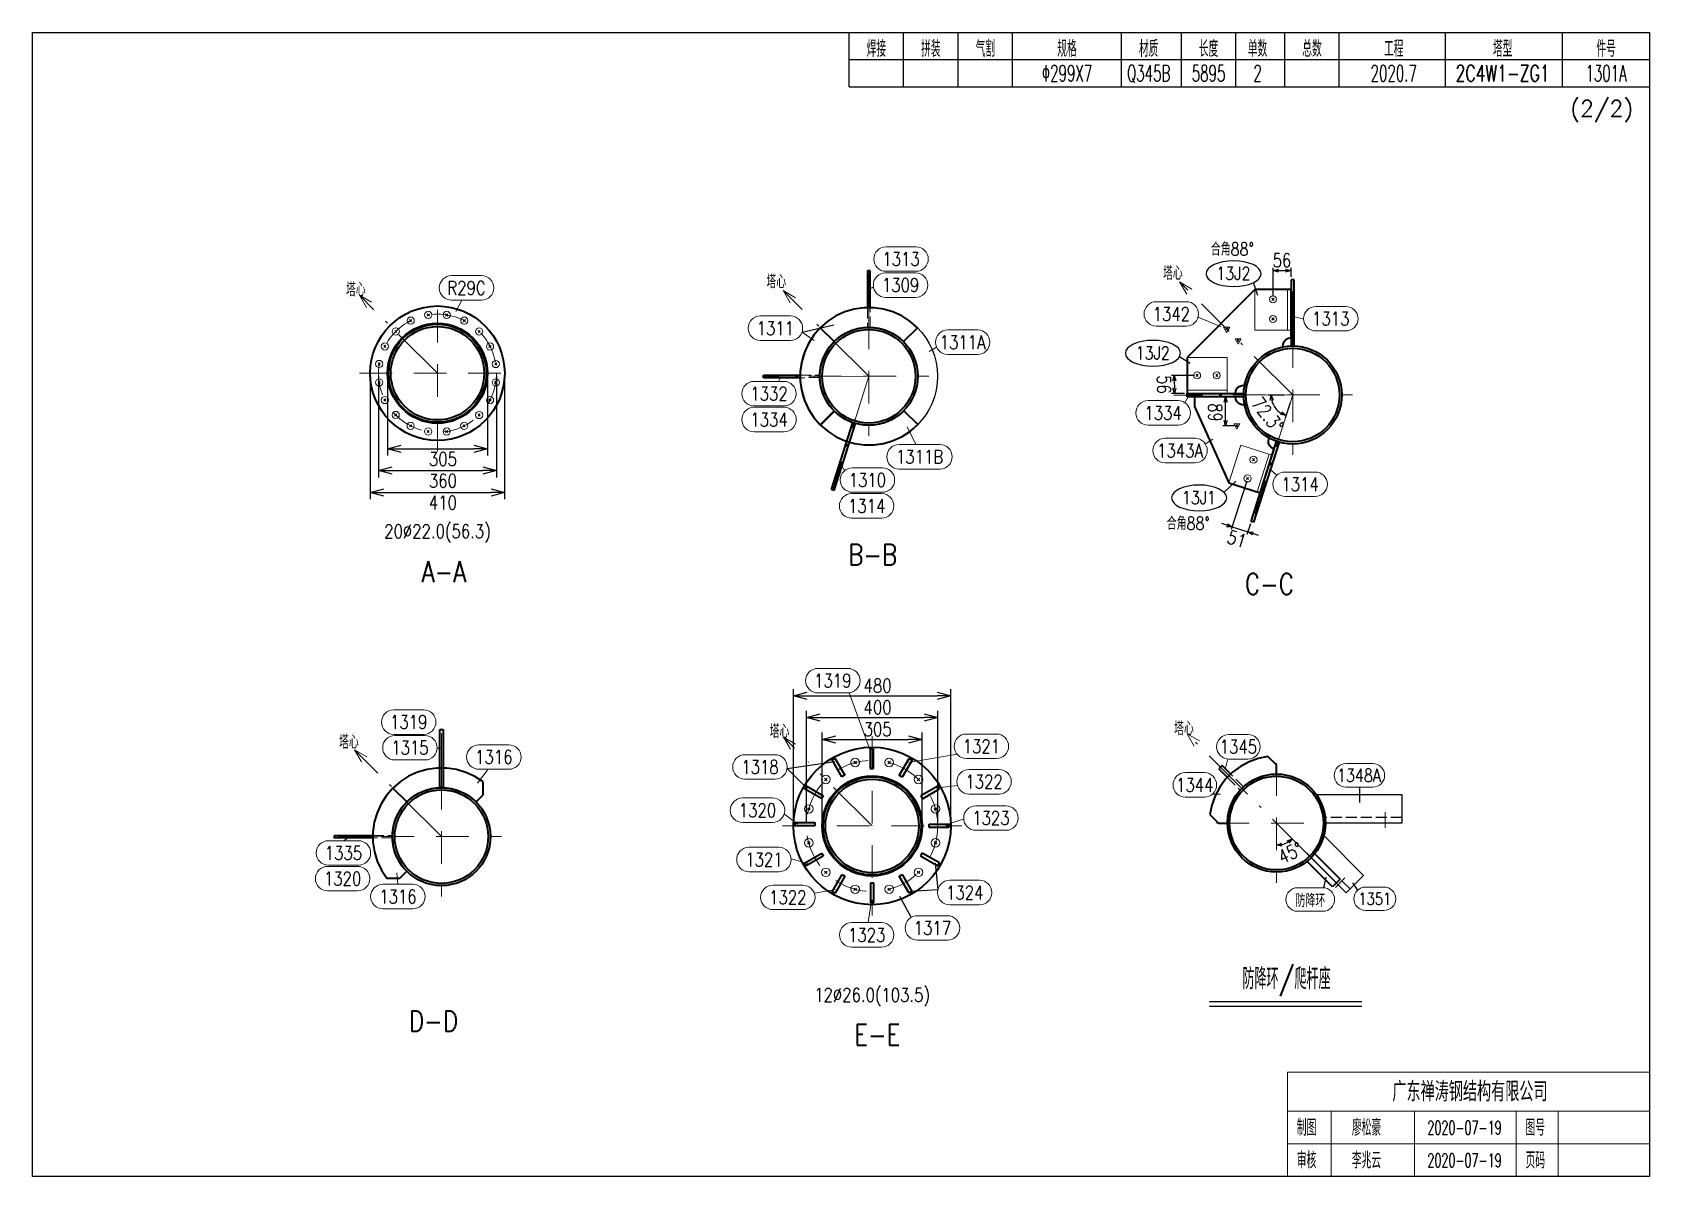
# Model space of a CAD drawing. Extents: x 154981 to 165753, y -86801 to -82885.
# Drawn here: x 157341.1 to 157638.1, y -83536.7 to -83326.7 of the extents above; entities that cross this region are included whole.
import ezdxf
from ezdxf.enums import TextEntityAlignment as Align

# ---------------------------------------------------------------- set-up
doc = ezdxf.new("R2010")
doc.units = 0
doc.header["$MEASUREMENT"] = 0
for name, pattern in [('一点画线', [5.2, 3, -1, 0.2, -1]), ('虚线', [2.75, 2, -0.75]), ('长一点画线', [16.5, 10, -3, 0.5, -3]), ('长虚线', [10, 6, -4])]:
    doc.linetypes.add(name, pattern=pattern)
doc.layers.get('0').update_dxf_attribs({"linetype": 'CONTINUOUS', "lineweight": 25})
doc.layers.get('Defpoints').update_dxf_attribs({"linetype": 'CONTINUOUS'})
doc.layers.add('4', color=7, linetype='CONTINUOUS', lineweight=25)
doc.layers.add('5', color=7, linetype='CONTINUOUS', lineweight=25)
doc.styles.add('DimFont', font='simplex.shx', dxfattribs={"width": 0.8, "bigfont": 'gbhzfs.shx'})
doc.styles.get("Standard").update_dxf_attribs({"font": 'simplex.shx', "width": 0.7, "height": 3, "bigfont": 'gbhzfs.shx'})
doc.dimstyles.new('DHDxfDimStyleOpen30', dxfattribs={"dimtxt": 2.5, "dimasz": 2.5, "dimexe": 1.25, "dimexo": 0.625, "dimtad": 2, "dimtxsty": 'DimFont', "dimblk": 'OPEN30', "dimblk1": 'OPEN30', "dimblk2": 'OPEN30', "dimcen": 2.5, "dimadec": 0, "dimazin": 0, "dimtfac": 1, "dimtmove": 0, "dimatfit": 3, "dimfxl": 0, "dimarcsym": 0})

msp = doc.modelspace()

# ---------------------------------------------------------------- texts
at = {"layer": '4', "color": 1, "linetype": 'Continuous', "lineweight": 25}
for s, width, p in [('焊接', 0.7, (157496.11666, -83329.66733)), ('拼装', 0.7, (157506.11666, -83329.66733)), ('气割', 0.7, (157516.11666, -83329.66733)), ('规格', 0.7, (157531.11666, -83329.66733)), ('材质', 0.7, (157546.11666, -83329.66733)), ('长度', 0.7, (157557.11666, -83329.66733)), ('单数', 0.7, (157566.11666, -83329.66733)), ('总数', 0.7, (157576.11666, -83329.66733)), ('工程', 0.7, (157591.11666, -83329.66733)), ('塔型', 0.7, (157611.11666, -83329.66733)), ('件号', 0.6, (157630.11666, -83329.66733)), ('Φ299X7', 0.6, (157531.11666, -83334.16733)), ('Q345B', 0.6, (157546.11666, -83334.16733)), ('5895', 0.6, (157557.11666, -83334.16733)), ('2', 0.6, (157566.11666, -83334.16733)), ('2020.7', 0.6, (157591.11666, -83334.16733)), ('2C4W1-ZG1', 0.7, (157611.11666, -83334.16733)), ('1301A', 0.6, (157630.11666, -83334.16733))]:
    msp.add_text(s, height=3, dxfattribs=dict(at, width=width)).set_placement(p, align=Align.MIDDLE_CENTER)
at = {"layer": '4', "color": 2, "linetype": 'Continuous', "lineweight": 25}
msp.add_text('(2/2)', height=3, dxfattribs=at).set_placement((157629.31925, -83340.62772), align=Align.MIDDLE_CENTER)
at = {"layer": '4', "color": 1, "linetype": 'Continuous', "lineweight": 13}
msp.add_text('广东禅涛钢结构有限公司', height=3.6, dxfattribs=at).set_placement((157605.11666, -83521.06733), align=Align.MIDDLE_CENTER)
for s, height, width, p in [('制图', 3, 0.8, (157575.11666, -83527.66733)), ('廖松豪', 3, 0.7, (157586.11666, -83527.66733)), ('2020-07-19', 2.5, 0.6, (157604.11666, -83527.66733)), ('图号', 3, 0.8, (157617.11666, -83527.66733)), ('审核', 3, 0.8, (157575.11666, -83533.66733)), ('李兆云', 3, 0.7, (157586.11666, -83533.66733)), ('2020-07-19', 2.5, 0.6, (157604.11666, -83533.66733)), ('页码', 3, 0.8, (157617.11666, -83533.66733))]:
    msp.add_text(s, height=height, dxfattribs=dict(at, width=width)).set_placement(p, align=Align.MIDDLE_CENTER)
at = {"layer": '5', "color": 6, "linetype": 'Continuous', "lineweight": 18, "width": 0.8}
for s, p in [('1313', (157500.64008, -83368.27257)), ('R29C', (157420.85275, -83373.56755)), ('1309', (157500.5552, -83373.04935)), ('1311', (157477.57689, -83380.96202)), ('1342', (157550.27371, -83378.34116)), ('1313', (157579.56315, -83379.21622)), ('1311A', (157511.95724, -83383.52878)), ('1332', (157476.39802, -83392.97514)), ('1334', (157476.40093, -83397.71955)), ('1334', (157548.76807, -83396.50722)), ('1311B', (157504.03162, -83404.56384)), ('1343A', (157551.8759, -83403.4126)), ('1310', (157494.47053, -83408.82188)), ('1314', (157573.9292, -83409.60517)), ('1314', (157494.32335, -83413.57487)), ('1319', (157488.11285, -83445.64456)), ('1319', (157410.23196, -83453.25141)), ('1315', (157410.44978, -83457.95474)), ('1321', (157515.39262, -83457.68624)), ('1316', (157425.86944, -83459.65986)), ('1318', (157474.73655, -83461.48131)), ('1322', (157515.88228, -83464.19788)), ('1320', (157474.28634, -83469.42733)), ('1323', (157517.14552, -83470.85819)), ('1335', (157398.24476, -83477.26632)), ('1321', (157475.46113, -83478.47069)), ('1320', (157398.09099, -83481.97882)), ('1324', (157512.32771, -83484.5323)), ('1316', (157408.24476, -83485.26632)), ('1322', (157479.85247, -83485.41242)), ('1323', (157494.32983, -83492.30771)), ('1317', (157506.41159, -83491.02539))]:
    msp.add_text(s, height=2.5, dxfattribs=at).set_placement(p, align=Align.MIDDLE_CENTER)
at = {"layer": '5', "color": 1, "linetype": 'Continuous', "lineweight": 18, "width": 0.8}
for s, p in [('合角88%%D', (157561.48548, -83366.4393)), ('合角88%%D', (157553.39019, -83416.77342)), ('防降环', (157575.82262, -83486.00696))]:
    msp.add_text(s, height=2.4, dxfattribs=at).set_placement(p, align=Align.MIDDLE_CENTER)
at = {"layer": '5', "color": 7, "linetype": 'Continuous', "lineweight": 18, "width": 0.8}
for s, p in [('塔心', (157550.56315, -83370.8478)), ('塔心', (157400.5125, -83373.85647)), ('塔心', (157477.72682, -83372.41508)), ('20%%c22.0(56.3)', (157415.5125, -83418.22489)), ('塔心', (157478.32983, -83454.93929)), ('塔心', (157552.59197, -83454.40967)), ('塔心', (157399.24476, -83456.8979)), ('12%%c26.0(103.5)', (157495.32983, -83503.30771))]:
    msp.add_text(s, height=2.5, dxfattribs=at).set_placement(p, align=Align.MIDDLE_CENTER)
at = {"layer": '5', "color": 2, "linetype": 'Continuous', "lineweight": 18, "width": 0.8}
for s, height, p in [('13J2', 2.4, (157561.67013, -83370.90579)), ('13J2', 2.4, (157546.86671, -83385.50142)), ('13J1', 2.4, (157555.3432, -83412.05127)), ('1345', 2.5, (157562.59197, -83457.77809)), ('1348A', 2.4, (157584.73461, -83463.02817)), ('1344', 2.5, (157554.59197, -83464.77809)), ('1351', 2.2, (157587.64324, -83485.67587)), ('防降环/爬杆座', 3.84912, (157571.42637, -83500.34891)), ('D-D', 3.84912, (157414.77756, -83508.13368))]:
    msp.add_text(s, height=height, dxfattribs=at).set_placement(p, align=Align.MIDDLE_CENTER)
for s, p in [('B-B', (157495.4174, -83420.5798)), ('A-A', (157416.68035, -83423.74348)), ('C-C', (157568.29592, -83425.961)), ('E-E', (157496.27429, -83508.67569))]:
    msp.add_text(s, height=3.84912, dxfattribs=at).set_placement(p, align=Align.TOP_CENTER)

# ---------------------------------------------------------------- blocks, each defined once
blk = doc.blocks.new('_OPEN30')
at = {"color": 0, "linetype": 'ByBlock', "lineweight": -2}
for p, q in [((-1, 0.27), (0, 0)), ((0, 0), (-1, -0.27)), ((0, 0), (-1, 0))]:
    blk.add_line(p, q, dxfattribs=at)
blk = doc.blocks.new('*D600')
at = {"layer": '5', "color": 3, "linetype": 'Continuous', "lineweight": -2}
blk.add_arc((157569.59, -83471.78), 4.08, 284.0759, 300.9921, dxfattribs=at)
at = {"layer": 'Defpoints', "color": 0, "linetype": 'Continuous'}
for p in [(157553.18, -83455.41), (157569.59, -83460.78), (157570.65, -83475.72), (157575.96, -83478.13), (157569.59, -83482.78)]:
    blk.add_point(p, dxfattribs=at)
at = {"layer": '5', "color": 3, "linetype": 'Continuous', "lineweight": -2}
for p, rotation in [((157572.48, -83474.66), 38.0300643288575), ((157569.59, -83475.86), 187.0379425950167)]:
    blk.add_blockref('_OPEN30', p, dxfattribs=dict(at, rotation=rotation))
at = {"layer": '5', "color": 6, "linetype": 'Continuous', "lineweight": 18, "insert": (157572.11, -83477.25), "char_height": 2.5, "attachment_point": 5, "rotation": 24.7403, "style": 'DimFont'}
blk.add_mtext('45°', dxfattribs=at)
blk = doc.blocks.new('板孔默认')
at = {"layer": '5', "color": 7, "linetype": 'Continuous', "lineweight": 13}
for p, q in [((-0.3, -0.3), (0.3, 0.3)), ((0.3, -0.3), (-0.3, 0.3))]:
    blk.add_line(p, q, dxfattribs=at)
blk.add_circle((0, 0), 1, dxfattribs=at)
blk = doc.blocks.new('*D613')
at = {"layer": '5', "color": 134, "linetype": 'Continuous', "lineweight": -2}
for p, q in [((157403.17, -83389.85), (157403.17, -83412.35)), ((157427.85, -83389.85), (157427.85, -83412.35)), ((157405.67, -83411.1), (157425.35, -83411.1))]:
    blk.add_line(p, q, dxfattribs=at)
at = {"layer": 'Defpoints', "color": 0, "linetype": 'Continuous'}
for p in [(157403.17, -83389.22), (157427.85, -83389.22), (157427.85, -83411.1)]:
    blk.add_point(p, dxfattribs=at)
at = {"layer": '5', "color": 134, "linetype": 'Continuous', "lineweight": -2, "xscale": 2.5, "yscale": 2.5, "zscale": 2.5, "rotation": 180}
blk.add_blockref('_OPEN30', (157403.17, -83411.1), dxfattribs=at)
at = {"layer": '5', "color": 134, "linetype": 'Continuous', "lineweight": -2, "xscale": 2.5, "yscale": 2.5, "zscale": 2.5}
blk.add_blockref('_OPEN30', (157427.85, -83411.1), dxfattribs=at)
at = {"layer": '5', "color": 134, "linetype": 'Continuous', "lineweight": 18, "insert": (157416.51, -83412.97), "char_height": 2.5, "attachment_point": 5, "line_spacing_factor": 0.6, "style": 'DimFont'}
blk.add_mtext('410', dxfattribs=at)
blk = doc.blocks.new('*D612')
at = {"layer": '5', "color": 134, "linetype": 'Continuous', "lineweight": -2}
for p, q in [((157406.33, -83389.85), (157406.33, -83404.35)), ((157424.69, -83389.85), (157424.69, -83404.35)), ((157408.83, -83403.1), (157422.19, -83403.1))]:
    blk.add_line(p, q, dxfattribs=at)
at = {"layer": 'Defpoints', "color": 0, "linetype": 'Continuous'}
for p in [(157406.33, -83389.22), (157424.69, -83389.22), (157424.69, -83403.1)]:
    blk.add_point(p, dxfattribs=at)
at = {"layer": '5', "color": 134, "linetype": 'Continuous', "lineweight": -2, "xscale": 2.5, "yscale": 2.5, "zscale": 2.5, "rotation": 180}
blk.add_blockref('_OPEN30', (157406.33, -83403.1), dxfattribs=at)
at = {"layer": '5', "color": 134, "linetype": 'Continuous', "lineweight": -2, "xscale": 2.5, "yscale": 2.5, "zscale": 2.5}
blk.add_blockref('_OPEN30', (157424.69, -83403.1), dxfattribs=at)
at = {"layer": '5', "color": 134, "linetype": 'Continuous', "lineweight": 18, "insert": (157416.51, -83404.97), "char_height": 2.5, "attachment_point": 5, "line_spacing_factor": 0.6, "style": 'DimFont'}
blk.add_mtext('305', dxfattribs=at)
blk = doc.blocks.new('*D611')
at = {"layer": '5', "color": 134, "linetype": 'Continuous', "lineweight": -2}
for p, q in [((157404.68, -83389.85), (157404.68, -83408.35)), ((157426.35, -83389.85), (157426.35, -83408.35)), ((157407.18, -83407.1), (157423.85, -83407.1))]:
    blk.add_line(p, q, dxfattribs=at)
at = {"layer": 'Defpoints', "color": 0, "linetype": 'Continuous'}
for p in [(157404.68, -83389.22), (157426.35, -83389.22), (157426.35, -83407.1)]:
    blk.add_point(p, dxfattribs=at)
at = {"layer": '5', "color": 134, "linetype": 'Continuous', "lineweight": -2, "xscale": 2.5, "yscale": 2.5, "zscale": 2.5, "rotation": 180}
blk.add_blockref('_OPEN30', (157404.68, -83407.1), dxfattribs=at)
at = {"layer": '5', "color": 134, "linetype": 'Continuous', "lineweight": -2, "xscale": 2.5, "yscale": 2.5, "zscale": 2.5}
blk.add_blockref('_OPEN30', (157426.35, -83407.1), dxfattribs=at)
at = {"layer": '5', "color": 134, "linetype": 'Continuous', "lineweight": 18, "insert": (157416.51, -83408.97), "char_height": 2.5, "attachment_point": 5, "line_spacing_factor": 0.6, "style": 'DimFont'}
blk.add_mtext('360', dxfattribs=at)
blk = doc.blocks.new('*D610')
at = {"layer": '5', "color": 134, "linetype": 'Continuous', "lineweight": -2}
for p, q in [((157480.88, -83471.68), (157480.88, -83447.18)), ((157509.78, -83471.68), (157509.78, -83447.18)), ((157483.38, -83448.43), (157507.28, -83448.43))]:
    blk.add_line(p, q, dxfattribs=at)
at = {"layer": 'Defpoints', "color": 0, "linetype": 'Continuous'}
for p in [(157509.78, -83448.43), (157480.88, -83472.31), (157509.78, -83472.31)]:
    blk.add_point(p, dxfattribs=at)
at = {"layer": '5', "color": 134, "linetype": 'Continuous', "lineweight": -2, "xscale": 2.5, "yscale": 2.5, "zscale": 2.5, "rotation": 180}
blk.add_blockref('_OPEN30', (157480.88, -83448.43), dxfattribs=at)
at = {"layer": '5', "color": 134, "linetype": 'Continuous', "lineweight": -2, "xscale": 2.5, "yscale": 2.5, "zscale": 2.5}
blk.add_blockref('_OPEN30', (157509.78, -83448.43), dxfattribs=at)
at = {"layer": '5', "color": 134, "linetype": 'Continuous', "lineweight": 18, "insert": (157496.33, -83446.56), "char_height": 2.5, "attachment_point": 5, "line_spacing_factor": 0.6, "style": 'DimFont'}
blk.add_mtext('480', dxfattribs=at)
blk = doc.blocks.new('*D609')
at = {"layer": '5', "color": 134, "linetype": 'Continuous', "lineweight": -2}
for p, q in [((157486.15, -83471.68), (157486.15, -83455.18)), ((157488.65, -83456.43), (157502.01, -83456.43)), ((157504.51, -83471.68), (157504.51, -83455.18))]:
    blk.add_line(p, q, dxfattribs=at)
at = {"layer": 'Defpoints', "color": 0, "linetype": 'Continuous'}
for p in [(157504.51, -83456.43), (157486.15, -83472.31), (157504.51, -83472.31)]:
    blk.add_point(p, dxfattribs=at)
at = {"layer": '5', "color": 134, "linetype": 'Continuous', "lineweight": -2, "xscale": 2.5, "yscale": 2.5, "zscale": 2.5, "rotation": 180}
blk.add_blockref('_OPEN30', (157486.15, -83456.43), dxfattribs=at)
at = {"layer": '5', "color": 134, "linetype": 'Continuous', "lineweight": -2, "xscale": 2.5, "yscale": 2.5, "zscale": 2.5}
blk.add_blockref('_OPEN30', (157504.51, -83456.43), dxfattribs=at)
at = {"layer": '5', "color": 134, "linetype": 'Continuous', "lineweight": 18, "insert": (157496.33, -83454.56), "char_height": 2.5, "attachment_point": 5, "line_spacing_factor": 0.6, "style": 'DimFont'}
blk.add_mtext('305', dxfattribs=at)
blk = doc.blocks.new('*D608')
at = {"layer": '5', "color": 134, "linetype": 'Continuous', "lineweight": -2}
for p, q in [((157483.29, -83471.68), (157483.29, -83451.18)), ((157485.79, -83452.43), (157504.87, -83452.43)), ((157507.37, -83471.68), (157507.37, -83451.18))]:
    blk.add_line(p, q, dxfattribs=at)
at = {"layer": 'Defpoints', "color": 0, "linetype": 'Continuous'}
for p in [(157507.37, -83452.43), (157483.29, -83472.31), (157507.37, -83472.31)]:
    blk.add_point(p, dxfattribs=at)
at = {"layer": '5', "color": 134, "linetype": 'Continuous', "lineweight": -2, "xscale": 2.5, "yscale": 2.5, "zscale": 2.5, "rotation": 180}
blk.add_blockref('_OPEN30', (157483.29, -83452.43), dxfattribs=at)
at = {"layer": '5', "color": 134, "linetype": 'Continuous', "lineweight": -2, "xscale": 2.5, "yscale": 2.5, "zscale": 2.5}
blk.add_blockref('_OPEN30', (157507.37, -83452.43), dxfattribs=at)
at = {"layer": '5', "color": 134, "linetype": 'Continuous', "lineweight": 18, "insert": (157496.33, -83450.56), "char_height": 2.5, "attachment_point": 5, "line_spacing_factor": 0.6, "style": 'DimFont'}
blk.add_mtext('400', dxfattribs=at)
blk = doc.blocks.new('板孔17.5')
at = {"layer": '5', "color": 7, "linetype": 'Continuous', "lineweight": 13}
for p, q in [((0, 1), (-0.866, -0.5)), ((-0.3, -0.3), (0.3, 0.3)), ((0.3, -0.3), (-0.3, 0.3)), ((0.866, -0.5), (0, 1)), ((-0.866, -0.5), (0.866, -0.5))]:
    blk.add_line(p, q, dxfattribs=at)
at = {"layer": '5', "color": 7, "linetype": 'Continuous', "lineweight": 0}
blk.add_circle((0, 0), 0.1, dxfattribs=at)
blk = doc.blocks.new('板孔21.5')
at = {"layer": '5', "color": 7, "linetype": 'Continuous', "lineweight": 13}
for p, q in [((-0.3, -0.3), (0.3, 0.3)), ((0.3, -0.3), (-0.3, 0.3))]:
    blk.add_line(p, q, dxfattribs=at)
blk.add_circle((0, 0), 1, dxfattribs=at)
blk = doc.blocks.new('*D607')
at = {"layer": '5', "color": 3, "linetype": 'Continuous', "lineweight": -2}
for p, q in [((157571.06, -83393.22), (157568.09, -83393.22)), ((157572.11, -83394.65), (157571.21, -83397.48))]:
    blk.add_line(p, q, dxfattribs=at)
blk.add_arc((157572.56, -83393.22), 3.98, 194.5179, 237.9174, dxfattribs=at)
at = {"layer": 'Defpoints', "color": 0, "linetype": 'Continuous'}
for p in [(157571.56, -83393.22), (157572.26, -83394.17), (157572.56, -83393.22), (157568.94, -83394.84)]:
    blk.add_point(p, dxfattribs=at)
at = {"layer": '5', "color": 3, "linetype": 'Continuous', "lineweight": -2}
for p, rotation in [((157568.59, -83393.22), 97.29264397965198), ((157571.36, -83397), 335.14269090586)]:
    blk.add_blockref('_OPEN30', p, dxfattribs=dict(at, rotation=rotation))
at = {"layer": '5', "color": 6, "linetype": 'Continuous', "lineweight": 18, "insert": (157567.97, -83396.84), "char_height": 2.5, "attachment_point": 5, "rotation": 308.2534, "style": 'DimFont'}
blk.add_mtext('72.3%%d', dxfattribs=at)
blk = doc.blocks.new('*D606')
at = {"layer": '5', "color": 3, "linetype": 'Continuous', "lineweight": -2}
for p, q in [((157564.12, -83409.01), (157561.29, -83417.91)), ((157560.49, -83417.13), (157559.54, -83416.83)), ((157561.44, -83417.43), (157564.32, -83418.35)), ((157564.79, -83416.89), (157564.17, -83418.83)), ((157565.28, -83418.65), (157566.23, -83418.95))]:
    blk.add_line(p, q, dxfattribs=at)
at = {"layer": 'Defpoints', "color": 0, "linetype": 'Continuous'}
for p in [(157564.27, -83408.54), (157564.32, -83418.35), (157564.94, -83416.41)]:
    blk.add_point(p, dxfattribs=at)
at = {"layer": '5', "color": 3, "linetype": 'Continuous', "lineweight": -2}
for p, rotation in [((157561.44, -83417.43), 342.3679523384762), ((157564.32, -83418.35), 162.3679523384762)]:
    blk.add_blockref('_OPEN30', p, dxfattribs=dict(at, rotation=rotation))
at = {"layer": '5', "color": 6, "linetype": 'Continuous', "lineweight": 18, "insert": (157562.31, -83419.68), "char_height": 2.5, "attachment_point": 5, "rotation": 342.368, "line_spacing_factor": 0.6, "style": 'DimFont'}
blk.add_mtext('51', dxfattribs=at)
blk = doc.blocks.new('*D605')
at = {"layer": '5', "color": 3, "linetype": 'Continuous', "lineweight": -2}
for p, q in [((157554.51, -83389.62), (157550.32, -83389.63)), ((157550.82, -83390.63), (157550.83, -83391.94)), ((157552.68, -83392.94), (157550.33, -83392.94))]:
    blk.add_line(p, q, dxfattribs=at)
at = {"layer": 'Defpoints', "color": 0, "linetype": 'Continuous'}
for p in [(157555.01, -83389.62), (157550.83, -83392.94), (157553.18, -83392.94)]:
    blk.add_point(p, dxfattribs=at)
at = {"layer": '5', "color": 3, "linetype": 'Continuous', "lineweight": -2}
for p, rotation in [((157550.82, -83389.63), 90.06738254809525), ((157550.83, -83392.94), 270.0673825480953)]:
    blk.add_blockref('_OPEN30', p, dxfattribs=dict(at, rotation=rotation))
at = {"layer": '5', "color": 6, "linetype": 'Continuous', "lineweight": 18, "insert": (157548.95, -83391.29), "char_height": 2.5, "attachment_point": 5, "rotation": 270.0674, "line_spacing_factor": 0.6, "style": 'DimFont'}
blk.add_mtext('56', dxfattribs=at)
blk = doc.blocks.new('*D604')
at = {"layer": '5', "color": 3, "linetype": 'Continuous', "lineweight": -2}
for p, q in [((157553.68, -83393.54), (157560.74, -83393.53)), ((157560.24, -83397.87), (157560.24, -83394.53)), ((157561.8, -83398.87), (157559.74, -83398.87))]:
    blk.add_line(p, q, dxfattribs=at)
at = {"layer": 'Defpoints', "color": 0, "linetype": 'Continuous'}
for p in [(157553.18, -83393.54), (157560.24, -83393.53), (157562.3, -83398.87)]:
    blk.add_point(p, dxfattribs=at)
at = {"layer": '5', "color": 3, "linetype": 'Continuous', "lineweight": -2}
for p, rotation in [((157560.24, -83393.53), 90.06738254809525), ((157560.24, -83398.87), 270.0673825480953)]:
    blk.add_blockref('_OPEN30', p, dxfattribs=dict(at, rotation=rotation))
at = {"layer": '5', "color": 6, "linetype": 'Continuous', "lineweight": 18, "insert": (157558.37, -83396.43), "char_height": 2.5, "attachment_point": 5, "rotation": 270.0674, "line_spacing_factor": 0.6, "style": 'DimFont'}
blk.add_mtext('89', dxfattribs=at)
blk = doc.blocks.new('*D603')
at = {"layer": '5', "color": 3, "linetype": 'Continuous', "lineweight": -2}
for p, q in [((157568.95, -83375.16), (157568.95, -83369.89)), ((157569.95, -83370.39), (157571.26, -83370.39)), ((157572.26, -83371.56), (157572.26, -83369.89))]:
    blk.add_line(p, q, dxfattribs=at)
at = {"layer": 'Defpoints', "color": 0, "linetype": 'Continuous'}
for p in [(157572.26, -83370.39), (157572.26, -83372.06), (157568.95, -83375.66)]:
    blk.add_point(p, dxfattribs=at)
at = {"layer": '5', "color": 3, "linetype": 'Continuous', "lineweight": -2, "rotation": 180}
blk.add_blockref('_OPEN30', (157568.95, -83370.39), dxfattribs=at)
at = {"layer": '5', "color": 3, "linetype": 'Continuous', "lineweight": -2}
blk.add_blockref('_OPEN30', (157572.26, -83370.39), dxfattribs=at)
at = {"layer": '5', "color": 6, "linetype": 'Continuous', "lineweight": 18, "insert": (157570.6, -83368.51), "char_height": 2.5, "attachment_point": 5, "line_spacing_factor": 0.6, "style": 'DimFont'}
blk.add_mtext('56', dxfattribs=at)
blk = doc.blocks.new('CTDHK')
at = {"color": 0, "linetype": 'Continuous'}
for p, q in [((0, 210), (297, 210)), ((0, 0), (0, 210)), ((297, 210), (297, 0)), ((297, 0), (0, 0))]:
    blk.add_line(p, q, dxfattribs=at)

# ---------------------------------------------------------------- dimensions: what is measured, and where the dimension line sits
at = {"layer": '5', "color": 3, "linetype": 'Continuous', "lineweight": 18}
dim = msp.add_linear_dim(base=(157572.26214, -83370.38912), p1=(157568.94686, -83375.66283), p2=(157572.26214, -83372.0552), text='56', dimstyle='DHDxfDimStyleOpen30', override={"dimasz": 1, "dimexe": 0.5, "dimexo": 0.5, "dimclrd": 3, "dimclre": 3, "dimclrt": 6}, dxfattribs=at)
dim.commit()
dim.dimension.update_dxf_attribs({"geometry": '*D603', "text_midpoint": (157570.6045, -83370.38912), "dimtype": 160})
at = {"layer": '5', "color": 134, "linetype": 'Continuous', "lineweight": 18}
for base, p1, p2, text, picture, middle in [((157427.85363, -83411.09989), (157403.17136, -83389.22489), (157427.85363, -83389.22489), '410', '*D613', (157416.5125, -83411.09989)), ((157426.34862, -83407.09989), (157404.67638, -83389.22489), (157426.34862, -83389.22489), '360', '*D611', (157416.5125, -83407.09989)), ((157424.6931, -83403.09989), (157406.33189, -83389.22489), (157424.6931, -83389.22489), '305', '*D612', (157416.5125, -83403.09989)), ((157509.77799, -83448.43271), (157480.88167, -83472.30771), (157509.77799, -83472.30771), '480', '*D610', (157496.32983, -83448.43271)), ((157507.36996, -83452.43271), (157483.28969, -83472.30771), (157507.36996, -83472.30771), '400', '*D608', (157496.32983, -83452.43271)), ((157504.51043, -83456.43271), (157486.14922, -83472.30771), (157504.51043, -83472.30771), '305', '*D609', (157496.32983, -83456.43271))]:
    dim = msp.add_linear_dim(base=base, p1=p1, p2=p2, angle=0, text=text, dimstyle='DHDxfDimStyleOpen30', override={"dimtxt": 2.5, "dimclrd": 134, "dimclre": 134, "dimclrt": 134}, dxfattribs=at)
    dim.commit()
    dim.dimension.update_dxf_attribs({"geometry": picture, "text_midpoint": middle, "dimtype": 161})
at = {"layer": '5', "color": 3, "linetype": 'Continuous', "lineweight": 18}
for base, p1, p2, angle, text, picture, middle in [((157550.82652, -83392.94078), (157555.00551, -83389.62058), (157553.1758, -83392.93802), 270.0673825, '56', '*D605', (157550.82457, -83391.28314)), ((157560.23749, -83393.53172), (157562.30037, -83398.86503), (157553.17651, -83393.54002), 270.0673825, '89', '*D604', (157560.24089, -83396.42636)), ((157564.32252, -83418.34865), (157564.26953, -83408.5363), (157564.93793, -83416.41239), 342.3679523, '51', '*D606', (157562.88218, -83417.89086))]:
    dim = msp.add_linear_dim(base=base, p1=p1, p2=p2, angle=angle, text=text, dimstyle='DHDxfDimStyleOpen30', override={"dimasz": 1, "dimexe": 0.5, "dimexo": 0.5, "dimclrd": 3, "dimclre": 3, "dimclrt": 6}, dxfattribs=at)
    dim.commit()
    dim.dimension.update_dxf_attribs({"geometry": picture, "text_midpoint": middle, "dimtype": 160})
dim = msp.add_angular_dim_3p(base=(157568.9361, -83394.84381), center=(157572.56315, -83393.21622), p1=(157571.56315, -83393.2174), p2=(157572.26024, -83394.16924), text='72.3%%d', dimstyle='DHDxfDimStyleOpen30', override={"dimasz": 1, "dimexe": 0.5, "dimexo": 0.5, "dimclrd": 3, "dimclre": 3, "dimclrt": 6}, dxfattribs=at)
dim.commit()
dim.dimension.update_dxf_attribs({"geometry": '*D607', "text_midpoint": (157569.44127, -83395.67761), "dimtype": 165})
dim = msp.add_angular_dim_2l(base=(157570.6497, -83475.71937), line1=((157569.59197, -83460.77809), (157569.59197, -83482.77809)), line2=((157575.96348, -83478.1345), (157553.18469, -83455.40972)), dimstyle='DHDxfDimStyleOpen30', override={"dimasz": 1, "dimexe": 0.5, "dimexo": 0.5, "dimclrd": 3, "dimclre": 3, "dimclrt": 6}, dxfattribs=at)
dim.commit()
dim.dimension.update_dxf_attribs({"geometry": '*D600', "text_midpoint": (157571.29978, -83475.48428), "dimtype": 162})

# ---------------------------------------------------------------- linework, layer by layer
at = {"color": 3, "linetype": 'Continuous'}
for p, q in [((157494.79369, -83373.69635), (157495.59851, -83373.41607)), ((157566.19223, -83374.93558), (157565.35914, -83372.60298)), ((157482.51533, -83381.71439), (157488.2846, -83380.31902)), ((157553.7391, -83387.46794), (157551.76839, -83386.20807)), ((157559.95314, -83411.03775), (157562.12281, -83409.02127)), ((157415.45869, -83457.97538), (157416.09292, -83458.15258)), ((157479.71058, -83461.76075), (157488.50584, -83460.50049)), ((157483.39794, -83465.44591), (157479.71058, -83461.76075)), ((157569.59197, -83471.77809), (157580.61363, -83482.77363)), ((157507.43049, -83483.9926), (157506.97861, -83479.11742)), ((157502.52239, -83489.07451), (157500.44703, -83485.26392)), ((157502.34981, -83484.30413), (157507.43049, -83483.9926)), ((157557.26328, -83504.51325), (157585.28907, -83504.51325)), ((157557.26328, -83505.40955), (157585.28907, -83505.40955))]:
    msp.add_line(p, q, dxfattribs=at)
at = {"color": 2, "linetype": 'Continuous'}
for p, q in [((157584.88328, -83468.01258), (157584.88328, -83465.18817)), ((157576.91739, -83466.54951), (157592.58192, -83466.54951)), ((157592.58192, -83466.54951), (157592.58192, -83471.77809)), ((157592.58192, -83471.77809), (157578.59197, -83471.77809)), ((157578.45183, -83474.24286), (157585.58107, -83481.3721)), ((157575.95593, -83478.14205), (157582.38352, -83484.56965)), ((157578.68026, -83481.69589), (157578.22147, -83483.66243)), ((157585.58107, -83481.3721), (157582.38352, -83484.56965)), ((157583.521, -83482.73878), (157584.49336, -83484.07267))]:
    msp.add_line(p, q, dxfattribs=at)
at = {"color": 2, "linetype": '虚线'}
for p, q in [((157592.58192, -83470.77809), (157578.59197, -83470.77809)), ((157583.09063, -83483.86254), (157576.63023, -83477.40214))]:
    msp.add_line(p, q, dxfattribs=at)
at = {"color": 3, "linetype": 'Continuous'}
msp.add_circle((157494.72682, -83389.7835), 12.61204, dxfattribs=at)
at = {"color": 3, "linetype": 'Continuous', "extrusion": (0, 0, -1)}
for centre in [(157561.70952, -83370.96181), (157546.90609, -83385.55744), (157555.38258, -83412.10729)]:
    msp.add_ellipse(centre, major_axis=(-5.06423, 0), ratio=0.465595314, dxfattribs=at)
at = {"layer": '4', "color": 1, "linetype": 'Continuous', "lineweight": 25}
for p, q in [((157491.11666, -83336.66733), (157491.11666, -83326.66733)), ((157501.11666, -83336.66733), (157501.11666, -83326.66733)), ((157511.11666, -83336.66733), (157511.11666, -83326.66733)), ((157521.11666, -83336.66733), (157521.11666, -83326.66733)), ((157541.11666, -83336.66733), (157541.11666, -83326.66733)), ((157552.11666, -83336.66733), (157552.11666, -83326.66733)), ((157562.11666, -83336.66733), (157562.11666, -83326.66733)), ((157571.11666, -83336.66733), (157571.11666, -83326.66733)), ((157581.11666, -83336.66733), (157581.11666, -83326.66733)), ((157600.61666, -83336.66733), (157600.61666, -83326.66733)), ((157622.11666, -83336.66733), (157622.11666, -83326.66733)), ((157491.11666, -83331.66733), (157638.11666, -83331.66733)), ((157491.11666, -83336.66733), (157638.11666, -83336.66733))]:
    msp.add_line(p, q, dxfattribs=at)
at = {"layer": '4', "color": 1, "linetype": 'Continuous', "lineweight": 18}
for p, q in [((157571.61666, -83517.46733), (157638.11666, -83517.46733)), ((157571.61666, -83536.66733), (157571.61666, -83517.46733)), ((157571.61666, -83524.66733), (157638.11666, -83524.66733)), ((157579.61666, -83536.66733), (157579.61666, -83524.66733)), ((157594.91666, -83536.66733), (157594.91666, -83524.66733)), ((157613.61666, -83536.66733), (157613.61666, -83524.66733)), ((157621.31666, -83536.66733), (157621.31666, -83524.66733)), ((157571.61666, -83530.66733), (157638.11666, -83530.66733))]:
    msp.add_line(p, q, dxfattribs=at)
msp.add_lwpolyline([(157341.11666, -83326.66733), (157341.11666, -83536.66733), (157638.11666, -83536.66733), (157638.11666, -83326.66733)], close=True, dxfattribs=at)
at = {"layer": '5', "color": 3, "linetype": 'Continuous', "lineweight": 18}
for p, q in [((157497.89008, -83366.02257), (157503.39008, -83366.02257)), ((157497.8052, -83370.79935), (157503.3052, -83370.79935)), ((157497.89008, -83370.52257), (157503.39008, -83370.52257)), ((157418.10275, -83371.31755), (157423.60275, -83371.31755)), ((157418.10275, -83375.81755), (157423.60275, -83375.81755)), ((157418.8659, -83377.89896), (157419.99365, -83375.8323)), ((157497.8052, -83375.29935), (157503.3052, -83375.29935)), ((157547.52371, -83376.09116), (157553.02371, -83376.09116)), ((157474.82689, -83378.71202), (157480.32689, -83378.71202)), ((157559.42517, -83380.7319), (157555.18517, -83378.94023)), ((157572.76482, -83378.85965), (157574.56315, -83379.21622)), ((157576.81315, -83376.96622), (157582.31315, -83376.96622)), ((157484.69612, -83383.23448), (157482.51533, -83381.71439)), ((157509.20724, -83381.27878), (157514.70724, -83381.27878)), ((157547.52371, -83380.59116), (157553.02371, -83380.59116)), ((157576.81315, -83381.46622), (157582.31315, -83381.46622)), ((157474.82689, -83383.21202), (157480.32689, -83383.21202)), ((157505.80436, -83385.26488), (157507.16796, -83384.43147)), ((157509.20724, -83385.77878), (157514.70724, -83385.77878)), ((157473.64802, -83390.72514), (157479.14802, -83390.72514)), ((157478.66541, -83389.64105), (157478.16167, -83390.74326)), ((157546.01807, -83394.25722), (157551.51807, -83394.25722)), ((157553.50932, -83393.32133), (157552.73743, -83394.68491)), ((157473.64802, -83395.22514), (157479.14802, -83395.22514)), ((157473.65093, -83395.46955), (157479.15093, -83395.46955)), ((157473.65093, -83399.96955), (157479.15093, -83399.96955)), ((157501.7455, -83399.04998), (157503.3551, -83402.31384)), ((157546.01807, -83398.75722), (157551.51807, -83398.75722)), ((157500.28162, -83402.31384), (157507.78162, -83402.31384)), ((157549.1259, -83401.1626), (157554.6259, -83401.1626)), ((157557.92405, -83401.34896), (157556.53171, -83402.20902)), ((157489.69259, -83406.07157), (157490.27059, -83407.0965)), ((157549.1259, -83405.6626), (157554.6259, -83405.6626)), ((157491.72053, -83406.57188), (157497.22053, -83406.57188)), ((157500.28162, -83406.81384), (157507.78162, -83406.81384)), ((157568.32051, -83406.78915), (157569.65607, -83407.94462)), ((157571.1792, -83407.35517), (157576.6792, -83407.35517)), ((157491.57335, -83411.32487), (157497.07335, -83411.32487)), ((157491.72053, -83411.07188), (157497.22053, -83411.07188)), ((157571.1792, -83411.85517), (157576.6792, -83411.85517)), ((157491.57335, -83415.82487), (157497.07335, -83415.82487)), ((157485.36285, -83443.39456), (157490.86285, -83443.39456)), ((157485.36285, -83447.89456), (157490.86285, -83447.89456)), ((157495.07734, -83458.74821), (157491.12445, -83447.89175)), ((157407.48196, -83451.00141), (157412.98196, -83451.00141)), ((157407.48196, -83455.50141), (157412.98196, -83455.50141)), ((157407.69978, -83455.70474), (157413.19978, -83455.70474)), ((157512.64262, -83455.43624), (157518.14262, -83455.43624)), ((157423.11944, -83457.40986), (157428.61944, -83457.40986)), ((157471.98655, -83459.23131), (157477.48655, -83459.23131)), ((157502.09584, -83460.65429), (157510.95172, -83459.1426)), ((157512.64262, -83459.93624), (157518.14262, -83459.93624)), ((157407.69978, -83460.20474), (157413.19978, -83460.20474)), ((157422.88949, -83464.47267), (157424.8228, -83461.90986)), ((157423.11944, -83461.90986), (157428.61944, -83461.90986)), ((157513.13228, -83461.94788), (157518.63228, -83461.94788)), ((157471.98655, -83463.73131), (157477.48655, -83463.73131)), ((157506.92838, -83465.37816), (157510.98446, -83464.90498)), ((157471.53634, -83467.17733), (157477.03634, -83467.17733)), ((157513.13228, -83466.44788), (157518.63228, -83466.44788)), ((157514.39552, -83468.60819), (157519.89552, -83468.60819)), ((157471.53634, -83471.67733), (157477.03634, -83471.67733)), ((157481.62911, -83471.95178), (157479.21088, -83470.12559)), ((157508.82276, -83472.10592), (157512.11868, -83471.05624)), ((157399.24004, -83474.45771), (157398.24268, -83475.01632)), ((157514.39552, -83473.10819), (157519.89552, -83473.10819)), ((157395.49476, -83475.01632), (157400.99476, -83475.01632)), ((157472.71113, -83476.22069), (157478.21113, -83476.22069)), ((157395.34099, -83479.72882), (157400.84099, -83479.72882)), ((157395.49476, -83479.51632), (157400.99476, -83479.51632)), ((157472.71113, -83480.72069), (157478.21113, -83480.72069)), ((157483.71006, -83479.24951), (157480.48332, -83478.31856)), ((157405.49476, -83483.01632), (157410.99476, -83483.01632)), ((157408.0524, -83480.93282), (157408.24268, -83483.01632)), ((157477.10247, -83483.16242), (157482.60247, -83483.16242)), ((157509.57771, -83482.2823), (157515.07771, -83482.2823)), ((157395.34099, -83484.22882), (157400.84099, -83484.22882)), ((157488.60575, -83483.95416), (157484.75549, -83484.64175)), ((157495.24719, -83485.90594), (157494.59583, -83490.05771)), ((157405.49476, -83487.51632), (157410.99476, -83487.51632)), ((157477.10247, -83487.66242), (157482.60247, -83487.66242)), ((157503.66159, -83488.77539), (157509.16159, -83488.77539)), ((157509.57771, -83486.7823), (157515.07771, -83486.7823)), ((157491.57983, -83490.05771), (157497.07983, -83490.05771)), ((157491.57983, -83494.55771), (157497.07983, -83494.55771)), ((157503.66159, -83493.27539), (157509.16159, -83493.27539))]:
    msp.add_line(p, q, dxfattribs=at)
at = {"layer": '5', "color": 7, "linetype": 'Continuous', "lineweight": 35}
for p, q in [((157494.96762, -83370.44909), (157494.48602, -83370.44909)), ((157494.48602, -83370.44909), (157494.48602, -83377.2036)), ((157494.96762, -83377.2036), (157494.96762, -83370.44909)), ((157572.86415, -83372.0552), (157572.26214, -83372.0552)), ((157572.26214, -83372.0552), (157572.26214, -83384.21622)), ((157572.86415, -83384.21622), (157572.86415, -83372.0552)), ((157565.63777, -83373.86176), (157553.20055, -83386.31361)), ((157572.26214, -83373.85397), (157565.63777, -83373.86176)), ((157572.26214, -83382.7116), (157572.26214, -83373.85397)), ((157487.1687, -83379.68704), (157485.80876, -83380.86544)), ((157488.68251, -83378.71418), (157487.1687, -83379.68704)), ((157490.31936, -83377.96666), (157488.68251, -83378.71418)), ((157492.04594, -83377.45969), (157490.31936, -83377.96666)), ((157493.82709, -83377.2036), (157492.04594, -83377.45969)), ((157495.62655, -83377.2036), (157493.82709, -83377.2036)), ((157497.4077, -83377.45969), (157495.62655, -83377.2036)), ((157499.13427, -83377.96666), (157497.4077, -83377.45969)), ((157500.77113, -83378.71418), (157499.13427, -83377.96666)), ((157502.28493, -83379.68704), (157500.77113, -83378.71418)), ((157503.64488, -83380.86544), (157502.28493, -83379.68704)), ((157484.62148, -83382.23727), (157483.65039, -83383.75222)), ((157485.79828, -83380.87594), (157484.62148, -83382.23727)), ((157488.35538, -83383.42703), (157485.79828, -83380.87594)), ((157485.80876, -83380.86544), (157488.36286, -83383.41954)), ((157488.36286, -83383.41954), (157489.33332, -83382.57863)), ((157489.33332, -83382.57863), (157490.41358, -83381.88439)), ((157490.41358, -83381.88439), (157491.58164, -83381.35096)), ((157491.58164, -83381.35096), (157492.81373, -83380.98918)), ((157492.81373, -83380.98918), (157494.08477, -83380.80643)), ((157494.08477, -83380.80643), (157495.36887, -83380.80643)), ((157495.36887, -83380.80643), (157496.63991, -83380.98918)), ((157496.63991, -83380.98918), (157497.872, -83381.35096)), ((157497.872, -83381.35096), (157499.04006, -83381.88439)), ((157499.04006, -83381.88439), (157500.12032, -83382.57863)), ((157500.12032, -83382.57863), (157501.09078, -83383.41954)), ((157501.09078, -83383.41954), (157503.64488, -83380.86544)), ((157571.75819, -83382.798), (157572.26214, -83382.7116)), ((157482.9048, -83385.38995), (157482.39986, -83387.11712)), ((157483.65039, -83383.75222), (157482.9048, -83385.38995)), ((157486.29058, -83386.64824), (157486.82264, -83385.47955)), ((157486.82264, -83385.47955), (157487.51561, -83384.39848)), ((157487.51561, -83384.39848), (157488.35538, -83383.42703)), ((157566.95997, -83386.16215), (157567.69158, -83385.63873)), ((157567.69158, -83385.63873), (157568.47178, -83385.19106)), ((157568.47178, -83385.19106), (157569.29271, -83384.82359)), ((157569.29271, -83384.82359), (157570.14615, -83384.53996)), ((157570.14615, -83384.53996), (157570.76187, -83384.39211)), ((157570.76187, -83384.39211), (157570.78861, -83383.88786)), ((157570.78861, -83383.88786), (157570.98071, -83383.42068)), ((157570.98071, -83383.42068), (157571.31652, -83383.04322)), ((157571.31652, -83383.04322), (157571.75819, -83382.798)), ((157572.26214, -83384.21622), (157572.86415, -83384.21622)), ((157482.39986, -83387.11712), (157482.14586, -83388.89857)), ((157485.749, -83389.15201), (157485.93025, -83387.88076)), ((157485.93025, -83387.88076), (157486.29058, -83386.64824)), ((157553.20055, -83386.31361), (157553.20055, -83392.93799)), ((157564.65745, -83388.89823), (157565.12722, -83388.13101)), ((157565.12722, -83388.13101), (157565.67132, -83387.41456)), ((157565.67132, -83387.41456), (157566.28429, -83386.75607)), ((157566.28429, -83386.75607), (157566.95997, -83386.16215)), ((157475.39213, -83389.56544), (157482.14664, -83389.55749)), ((157475.3927, -83390.04704), (157475.39213, -83389.56544)), ((157482.1472, -83390.0391), (157475.3927, -83390.04704)), ((157482.14586, -83388.89857), (157482.14798, -83390.69803)), ((157482.14798, -83390.69803), (157482.40616, -83392.47888)), ((157485.75051, -83390.43611), (157485.749, -83389.15201)), ((157485.93475, -83391.70693), (157485.75051, -83390.43611)), ((157562.38868, -83391.98156), (157562.76575, -83391.64531)), ((157562.76575, -83391.64531), (157563.23271, -83391.45266)), ((157563.23271, -83391.45266), (157563.73692, -83391.42532)), ((157563.73692, -83391.42532), (157563.95883, -83390.55369)), ((157563.95883, -83390.55369), (157564.26669, -83389.70849)), ((157564.26669, -83389.70849), (157564.65745, -83388.89823)), ((157482.40616, -83392.47888), (157482.91516, -83394.20485)), ((157482.91516, -83394.20485), (157483.66461, -83395.84082)), ((157486.29798, -83392.9386), (157485.93475, -83391.70693)), ((157486.83279, -83394.10603), (157486.29798, -83392.9386)), ((157487.5283, -83395.18547), (157486.83279, -83394.10603)), ((157553.1758, -83392.93802), (157563.5628, -83392.9258)), ((157553.17651, -83393.54002), (157553.1758, -83392.93802)), ((157563.56351, -83393.52781), (157553.17651, -83393.54002)), ((157553.20055, -83392.93799), (157562.05818, -83392.92757)), ((157562.05903, -83393.52958), (157554.54391, -83393.53842)), ((157554.54391, -83393.53842), (157554.5445, -83395.34836)), ((157562.05818, -83392.92757), (157562.14398, -83392.42352)), ((157562.14507, -83394.03288), (157562.05903, -83393.52958)), ((157562.14398, -83392.42352), (157562.38868, -83391.98156)), ((157562.39092, -83394.47506), (157562.14507, -83394.03288)), ((157562.76952, -83394.81055), (157562.39092, -83394.47506)), ((157563.5628, -83392.9258), (157563.56351, -83393.52781)), ((157483.66461, -83395.84082), (157484.63926, -83397.35349)), ((157484.63926, -83397.35349), (157485.81925, -83398.71204)), ((157485.81925, -83398.71204), (157488.37035, -83396.15494)), ((157488.40422, -83396.18855), (157485.86672, -83398.75914)), ((157488.37035, -83396.15494), (157487.5283, -83395.18547)), ((157489.3801, -83397.02316), (157488.40422, -83396.18855)), ((157490.46484, -83397.71039), (157489.3801, -83397.02316)), ((157500.16688, -83396.95328), (157499.09114, -83397.65451)), ((157501.13187, -83396.10611), (157500.16688, -83396.95328)), ((157503.70246, -83398.64361), (157501.13187, -83396.10611)), ((157554.5445, -83395.34836), (157560.85573, -83409.34784)), ((157563.23802, -83395.00137), (157562.76952, -83394.81055)), ((157563.7434, -83395.02594), (157563.23802, -83395.00137)), ((157563.8837, -83395.60811), (157563.7434, -83395.02594)), ((157564.16627, -83396.46173), (157563.8837, -83395.60811)), ((157564.53249, -83397.28286), (157564.16627, -83396.46173)), ((157564.97868, -83398.06334), (157564.53249, -83397.28286)), ((157485.86672, -83398.75914), (157487.23427, -83399.92871)), ((157487.23427, -83399.92871), (157488.75434, -83400.89175)), ((157487.86351, -83410.58655), (157491.77168, -83398.28792)), ((157492.23066, -83398.43377), (157488.32249, -83410.7324)), ((157491.63633, -83398.23625), (157490.46484, -83397.71039)), ((157492.87074, -83398.59003), (157491.63633, -83398.23625)), ((157491.77168, -83398.28792), (157492.23066, -83398.43377)), ((157494.14293, -83398.76454), (157492.87074, -83398.59003)), ((157495.42701, -83398.75622), (157494.14293, -83398.76454)), ((157496.69683, -83398.56525), (157495.42701, -83398.75622)), ((157497.92655, -83398.1955), (157496.69683, -83398.56525)), ((157499.09114, -83397.65451), (157497.92655, -83398.1955)), ((157500.8427, -83400.81344), (157502.35018, -83399.83079)), ((157502.35018, -83399.83079), (157503.70246, -83398.64361)), ((157565.50037, -83398.79543), (157564.97868, -83398.06334)), ((157566.09235, -83399.47187), (157565.50037, -83398.79543)), ((157566.74873, -83400.08596), (157566.09235, -83399.47187)), ((157567.46297, -83400.63162), (157566.74873, -83400.08596)), ((157488.75434, -83400.89175), (157490.396, -83401.62865)), ((157490.396, -83401.62865), (157492.12582, -83402.12443)), ((157492.12582, -83402.12443), (157493.90859, -83402.36897)), ((157493.90859, -83402.36897), (157495.70802, -83402.35732)), ((157495.70802, -83402.35732), (157497.48747, -83402.08969)), ((157497.48747, -83402.08969), (157499.21073, -83401.57155)), ((157499.21073, -83401.57155), (157500.8427, -83400.81344)), ((157564.93793, -83416.41239), (157569.60753, -83401.72047)), ((157570.06651, -83401.86635), (157565.39691, -83416.55827)), ((157566.6037, -83411.17139), (157569.15217, -83403.15317)), ((157568.22798, -83401.10345), (157567.46297, -83400.63162)), ((157568.10255, -83401.59167), (157568.22798, -83401.10345)), ((157568.1453, -83402.09379), (157568.10255, -83401.59167)), ((157568.35144, -83402.55348), (157568.1453, -83402.09379)), ((157568.69784, -83402.91916), (157568.35144, -83402.55348)), ((157569.15217, -83403.15317), (157568.69784, -83402.91916)), ((157569.60753, -83401.72047), (157570.06651, -83401.86635)), ((157560.85573, -83409.34784), (157566.6037, -83411.17139)), ((157488.32249, -83410.7324), (157487.86351, -83410.58655)), ((157565.39691, -83416.55827), (157564.93793, -83416.41239)), ((157415.94376, -83465.26632), (157415.94376, -83454.63654)), ((157415.94376, -83454.63654), (157416.54576, -83454.63654)), ((157416.54576, -83454.63654), (157416.54576, -83465.26632)), ((157487.98301, -83460.1847), (157488.5044, -83459.88367)), ((157488.5044, -83459.88367), (157490.31042, -83463.01179)), ((157495.57954, -83458.15156), (157494.97718, -83458.15235)), ((157494.97718, -83458.15235), (157494.98189, -83461.76439)), ((157495.58425, -83461.7636), (157495.57954, -83458.15156)), ((157500.32779, -83463.04831), (157502.13381, -83459.92019)), ((157502.13381, -83459.92019), (157502.65574, -83460.22153)), ((157566.25065, -83459.91665), (157564.55735, -83460.53039)), ((157568.01533, -83459.55629), (157566.25065, -83459.91665)), ((157569.57931, -83461.11656), (157568.01533, -83459.55629)), ((157411.86652, -83462.43862), (157410.2187, -83463.18706)), ((157413.60449, -83461.93374), (157411.86652, -83462.43862)), ((157415.39684, -83461.68282), (157413.60449, -83461.93374)), ((157417.20665, -83461.69101), (157415.39684, -83461.68282)), ((157418.99665, -83461.95817), (157417.20665, -83461.69101)), ((157420.72998, -83462.47877), (157418.99665, -83461.95817)), ((157422.37095, -83463.2421), (157420.72998, -83462.47877)), ((157489.78903, -83463.31282), (157487.98301, -83460.1847)), ((157494.98189, -83461.76439), (157495.58425, -83461.7636)), ((157502.65574, -83460.22153), (157500.84972, -83463.34965)), ((157559.61246, -83461.19638), (157558.9866, -83461.82373)), ((157558.9866, -83461.82373), (157560.57829, -83463.41166)), ((157561.20416, -83462.78431), (157559.61246, -83461.19638)), ((157561.52725, -83462.46044), (157560.2552, -83463.73552)), ((157562.97159, -83461.3844), (157561.52725, -83462.46044)), ((157564.55735, -83460.53039), (157562.97159, -83461.3844)), ((157567.04613, -83463.14567), (157568.30056, -83462.87123)), ((157568.30056, -83462.87123), (157569.58128, -83462.7781)), ((157569.58128, -83462.7781), (157569.57931, -83461.11656)), ((157407.31845, -83465.35652), (157406.13509, -83466.72588)), ((157409.87491, -83467.90826), (157407.31845, -83465.35652)), ((157408.69497, -83464.16364), (157407.3267, -83465.34826)), ((157407.3267, -83465.34826), (157409.8808, -83467.90236)), ((157410.2187, -83463.18706), (157408.69497, -83464.16364)), ((157411.93152, -83466.36721), (157413.09958, -83465.83377)), ((157413.09958, -83465.83377), (157414.33167, -83465.472)), ((157414.33167, -83465.472), (157415.60271, -83465.28925)), ((157415.60271, -83465.28925), (157416.88681, -83465.28925)), ((157416.54576, -83465.26632), (157415.94376, -83465.26632)), ((157416.88681, -83465.28925), (157418.15785, -83465.472)), ((157418.15785, -83465.472), (157419.38994, -83465.83377)), ((157419.38994, -83465.83377), (157420.558, -83466.36721)), ((157423.88577, -83464.23245), (157422.37095, -83463.2421)), ((157423.88577, -83466.62531), (157423.88577, -83464.23245)), ((157482.90579, -83465.48229), (157483.20681, -83464.96089)), ((157486.0339, -83467.28831), (157482.90579, -83465.48229)), ((157483.20681, -83464.96089), (157486.33493, -83466.76691)), ((157490.31042, -83463.01179), (157489.78903, -83463.31282)), ((157500.84972, -83463.34965), (157500.32779, -83463.04831)), ((157507.3948, -83464.99405), (157504.26668, -83466.80007)), ((157504.56801, -83467.32199), (157507.69613, -83465.51597)), ((157507.69613, -83465.51597), (157507.3948, -83464.99405)), ((157559.18259, -83465.18241), (157558.33234, -83466.77019)), ((157560.2552, -83463.73552), (157559.18259, -83465.18241)), ((157562.01492, -83466.92132), (157562.78323, -83465.89242)), ((157562.78323, -83465.89242), (157563.69015, -83464.98335)), ((157563.69015, -83464.98335), (157564.71722, -83464.21259)), ((157564.71722, -83464.21259), (157565.84352, -83463.59585)), ((157565.84352, -83463.59585), (157567.04613, -83463.14567)), ((157405.15992, -83468.25052), (157404.41301, -83469.89903)), ((157406.13509, -83466.72588), (157405.15992, -83468.25052)), ((157408.34166, -83469.9604), (157409.0349, -83468.8795)), ((157409.0349, -83468.8795), (157409.87491, -83467.90826)), ((157409.8808, -83467.90236), (157410.85126, -83467.06145)), ((157410.85126, -83467.06145), (157411.93152, -83466.36721)), ((157420.558, -83466.36721), (157421.63826, -83467.06145)), ((157421.63826, -83467.06145), (157422.60872, -83467.90236)), ((157422.60872, -83467.90236), (157423.88577, -83466.62531)), ((157486.33493, -83466.76691), (157486.0339, -83467.28831)), ((157504.26668, -83466.80007), (157504.56801, -83467.32199)), ((157557.72263, -83468.46494), (157557.36646, -83470.23048)), ((157558.33234, -83466.77019), (157557.72263, -83468.46494)), ((157560.95353, -83469.25275), (157561.40085, -83468.04908)), ((157561.40085, -83468.04908), (157562.01492, -83466.92132)), ((157403.90974, -83471.63747), (157403.66048, -83473.43005)), ((157404.41301, -83469.89903), (157403.90974, -83471.63747)), ((157407.44867, -83472.36138), (157407.8093, -83471.12895)), ((157407.8093, -83471.12895), (157408.34166, -83469.9604)), ((157481.17871, -83471.67097), (157484.78531, -83471.66827)), ((157481.17916, -83472.27332), (157481.17871, -83471.67097)), ((157484.78531, -83471.66827), (157484.78576, -83472.27062)), ((157557.36646, -83470.23048), (157558.93044, -83471.79075)), ((157558.93044, -83471.79075), (157560.59197, -83471.78878)), ((157560.59197, -83471.78878), (157560.68206, -83470.50783)), ((157560.68206, -83470.50783), (157560.95353, -83469.25275)), ((157396.61456, -83474.0437), (157403.66379, -83474.03717)), ((157396.61501, -83474.5253), (157396.61456, -83474.0437)), ((157403.66642, -83474.51877), (157396.61501, -83474.5253)), ((157403.66048, -83473.43005), (157403.67035, -83475.23985)), ((157407.2671, -83473.63258), (157407.44867, -83472.36138)), ((157407.26829, -83474.91669), (157407.2671, -83473.63258)), ((157484.78576, -83472.27062), (157481.17916, -83472.27332)), ((157505.80671, -83472.60889), (157505.80671, -83472.00653)), ((157505.80671, -83472.00653), (157509.41875, -83472.00653)), ((157509.41875, -83472.60889), (157505.80671, -83472.60889)), ((157509.41875, -83472.00653), (157509.41875, -83472.60889)), ((157403.67035, -83475.23985), (157403.93916, -83477.0296)), ((157403.93916, -83477.0296), (157404.46137, -83478.76245)), ((157407.45221, -83476.18755), (157407.26829, -83474.91669)), ((157407.81513, -83477.41931), (157407.45221, -83476.18755)), ((157408.34965, -83478.58687), (157407.81513, -83477.41931)), ((157482.94231, -83479.1117), (157486.07043, -83477.30568)), ((157486.07043, -83477.30568), (157486.37176, -83477.82761)), ((157504.54725, -83477.2818), (157504.24623, -83477.80319)), ((157507.67537, -83479.08782), (157504.54725, -83477.2818)), ((157581.30767, -83482.07959), (157576.62363, -83477.39554)), ((157404.46137, -83478.76245), (157405.22622, -83480.40272)), ((157405.22622, -83480.40272), (157406.21797, -83481.91662)), ((157409.04489, -83479.66649), (157408.34965, -83478.58687)), ((157408.61083, -83481.9144), (157409.8867, -83480.63617)), ((157409.8867, -83480.63617), (157409.04489, -83479.66649)), ((157483.24364, -83479.63363), (157482.94231, -83479.1117)), ((157486.37176, -83477.82761), (157483.24364, -83479.63363)), ((157504.24623, -83477.80319), (157507.37434, -83479.60921)), ((157507.37434, -83479.60921), (157507.67537, -83479.08782)), ((157579.89346, -83483.4938), (157575.20942, -83478.80975)), ((157406.21797, -83481.91662), (157408.61083, -83481.9144)), ((157488.01616, -83484.37268), (157489.82218, -83481.24457)), ((157490.34411, -83481.5459), (157488.53809, -83484.67402)), ((157489.82218, -83481.24457), (157490.34411, -83481.5459)), ((157495.02865, -83482.78459), (157495.02865, -83486.39663)), ((157495.63101, -83482.78459), (157495.02865, -83482.78459)), ((157495.63101, -83486.39663), (157495.63101, -83482.78459)), ((157500.30391, -83481.52514), (157500.82531, -83481.22411)), ((157502.10993, -83484.65326), (157500.30391, -83481.52514)), ((157500.82531, -83481.22411), (157502.63133, -83484.35223)), ((157581.30767, -83482.07959), (157579.89346, -83483.4938)), ((157488.53809, -83484.67402), (157488.01616, -83484.37268)), ((157495.02865, -83486.39663), (157495.63101, -83486.39663)), ((157502.63133, -83484.35223), (157502.10993, -83484.65326))]:
    msp.add_line(p, q, dxfattribs=at)
at = {"layer": '5', "color": 240, "linetype": '长一点画线', "lineweight": 18}
for p, q in [((157494.72682, -83380.7835), (157494.72682, -83370.44909)), ((157572.56315, -83384.21622), (157572.56315, -83372.0552)), ((157494.72682, -83389.7835), (157475.39242, -83389.80624)), ((157494.72682, -83389.7835), (157488.093, -83410.65947)), ((157572.56315, -83393.21622), (157550.73162, -83393.2419)), ((157572.56315, -83393.21622), (157565.64823, -83414.97258)), ((157416.24476, -83465.26632), (157416.24476, -83454.63654)), ((157563.22046, -83465.42169), (157559.29953, -83461.51006)), ((157407.24477, -83474.27465), (157396.61478, -83474.2845))]:
    msp.add_line(p, q, dxfattribs=at)
at = {"layer": '5', "color": 7, "linetype": '长一点画线', "lineweight": 18}
for p, q in [((157553.29049, -83373.96622), (157551.79912, -83372.47659)), ((157551.79912, -83372.47659), (157554.04131, -83373.76937)), ((157551.79912, -83372.47659), (157553.09453, -83374.71727)), ((157551.79912, -83372.47659), (157554.04131, -83373.76937)), ((157551.79912, -83372.47659), (157553.09453, -83374.71727)), ((157415.5125, -83389.22489), (157401.18272, -83374.91196)), ((157401.18272, -83374.91196), (157403.42492, -83376.20473)), ((157401.18272, -83374.91196), (157402.47813, -83377.15263)), ((157401.18272, -83374.91196), (157403.42492, -83376.20473)), ((157401.18272, -83374.91196), (157402.47813, -83377.15263)), ((157482.4624, -83377.5335), (157478.99241, -83374.06759)), ((157478.99241, -83374.06759), (157481.23461, -83375.36037)), ((157478.99241, -83374.06759), (157480.28783, -83376.30827)), ((157478.99241, -83374.06759), (157481.23461, -83375.36037)), ((157478.99241, -83374.06759), (157480.28783, -83376.30827)), ((157572.56315, -83393.21622), (157555.79344, -83376.46622)), ((157494.72682, -83389.7835), (157483.72682, -83378.79643)), ((157481.07983, -83458.05771), (157479.02691, -83456.0048)), ((157479.02691, -83456.0048), (157481.26835, -83457.2989)), ((157479.02691, -83456.0048), (157480.32101, -83458.24624)), ((157479.02691, -83456.0048), (157481.26835, -83457.2989)), ((157479.02691, -83456.0048), (157480.32101, -83458.24624)), ((157575.96348, -83478.1345), (157553.18469, -83455.40972)), ((157553.18469, -83455.40972), (157555.42766, -83456.70115)), ((157553.18469, -83455.40972), (157554.48145, -83457.64962)), ((157553.18469, -83455.40972), (157555.42766, -83456.70115)), ((157553.18469, -83455.40972), (157554.48145, -83457.64962)), ((157416.24476, -83474.26632), (157400.27386, -83458.31419)), ((157400.27386, -83458.31419), (157402.51606, -83459.60697)), ((157400.27386, -83458.31419), (157401.56927, -83460.55487)), ((157400.27386, -83458.31419), (157402.51606, -83459.60697)), ((157400.27386, -83458.31419), (157401.56927, -83460.55487)), ((157495.32983, -83472.30771), (157483.57983, -83460.55771))]:
    msp.add_line(p, q, dxfattribs=at)
at = {"layer": '5', "color": 240, "linetype": '长虚线', "lineweight": 18}
for p, q in [((157415.5125, -83403.56603), (157415.5125, -83374.88375)), ((157494.72682, -83378.7835), (157494.72682, -83400.7835)), ((157572.56315, -83382.21622), (157572.56315, -83404.21622)), ((157401.17136, -83389.22489), (157429.85363, -83389.22489)), ((157483.72682, -83389.7835), (157505.72682, -83389.7835)), ((157561.56315, -83393.21622), (157583.56315, -83393.21622)), ((157495.32983, -83455.85955), (157495.32983, -83488.75587)), ((157569.59197, -83460.77809), (157569.59197, -83482.77809)), ((157416.24476, -83463.26632), (157416.24476, -83485.26632)), ((157558.59197, -83471.77809), (157580.59197, -83471.77809)), ((157405.24476, -83474.26632), (157427.24476, -83474.26632)), ((157478.88167, -83472.30771), (157511.77799, -83472.30771))]:
    msp.add_line(p, q, dxfattribs=at)
at = {"layer": '5', "color": 2, "linetype": 'Continuous', "lineweight": 18}
for p, q in [((157565.63777, -83373.86176), (157565.63777, -83381.29816)), ((157571.5947, -83373.86176), (157571.5947, -83381.29816)), ((157565.63777, -83381.29816), (157572.26214, -83381.29816)), ((157553.20055, -83386.31361), (157560.52694, -83386.31361)), ((157560.52694, -83386.31361), (157560.53472, -83392.92936)), ((157553.20055, -83392.30665), (157560.52694, -83392.30665)), ((157560.85573, -83409.34784), (157563.04573, -83402.44478)), ((157563.04573, -83402.44478), (157568.7964, -83404.27254)), ((157566.06305, -83410.99986), (157568.25305, -83404.09681))]:
    msp.add_line(p, q, dxfattribs=at)
at = {"layer": '5', "color": 7, "linetype": '虚线', "lineweight": 18}
for p, q in [((157494.48602, -83377.2036), (157494.48602, -83380.7835)), ((157494.96762, -83380.7835), (157494.96762, -83377.2036)), ((157494.48602, -83380.7835), (157494.96762, -83380.7835)), ((157482.14664, -83389.55749), (157485.72654, -83389.55328)), ((157485.72711, -83390.03489), (157482.1472, -83390.0391)), ((157485.72654, -83389.55328), (157485.72711, -83390.03489)), ((157563.53339, -83465.10802), (157561.20416, -83462.78431)), ((157560.57829, -83463.41166), (157562.90753, -83465.73536)), ((157562.90753, -83465.73536), (157563.53339, -83465.10802)), ((157403.66379, -83474.03717), (157407.24454, -83474.03385)), ((157407.24499, -83474.51546), (157403.66642, -83474.51877)), ((157407.24454, -83474.03385), (157407.24499, -83474.51546))]:
    msp.add_line(p, q, dxfattribs=at)
at = {"layer": '5', "color": 1, "linetype": 'Continuous', "lineweight": 18}
for p, q in [((157560.84197, -83455.52809), (157564.34197, -83455.52809)), ((157552.84197, -83462.52809), (157556.34197, -83462.52809)), ((157560.15614, -83461.94531), (157560.6388, -83460.0189)), ((157560.84197, -83460.02809), (157564.34197, -83460.02809)), ((157582.34599, -83460.86817), (157587.29247, -83460.86817)), ((157582.34599, -83465.18817), (157587.29247, -83465.18817)), ((157552.84197, -83467.02809), (157556.34197, -83467.02809)), ((157559.28126, -83466.45467), (157557.80368, -83466.48862)), ((157573.48482, -83483.64634), (157578.09887, -83483.64634)), ((157585.96324, -83483.51587), (157589.32324, -83483.51587)), ((157573.48482, -83487.96634), (157578.09887, -83487.96634)), ((157585.96324, -83487.83587), (157589.32324, -83487.83587))]:
    msp.add_line(p, q, dxfattribs=at)
at = {"layer": '5', "color": 240, "linetype": '一点画线', "lineweight": 18}
msp.add_line((157589.5602, -83469.7675), (157589.56082, -83472.65131), dxfattribs=at)
at = {"layer": '5', "color": 240, "lineweight": 18}
msp.add_line((157582.13736, -83481.80651), (157580.42612, -83483.60763), dxfattribs=at)
at = {"layer": '5', "color": 7, "linetype": 'Continuous', "lineweight": 35}
for centre, radius in [((157415.5125, -83389.22489), 12.34114), ((157415.5125, -83389.22489), 9.1806), ((157415.5125, -83389.22489), 9), ((157415.5125, -83389.22489), 9), ((157415.5125, -83389.22489), 8.5786), ((157415.5125, -83389.22489), 8.5786), ((157494.72682, -83389.7835), 9), ((157494.72682, -83389.7835), 9), ((157494.72682, -83389.7835), 8.5786), ((157494.72682, -83389.7835), 8.5786), ((157572.56315, -83393.21622), 9), ((157572.56315, -83393.21622), 9), ((157572.56315, -83393.21622), 8.5786), ((157572.56315, -83393.21622), 8.5786), ((157495.32983, -83472.30771), 14.44816), ((157569.59197, -83471.77809), 9), ((157569.59197, -83471.77809), 9), ((157416.24476, -83474.26632), 9), ((157416.24476, -83474.26632), 9), ((157416.24476, -83474.26632), 8.5786), ((157416.24476, -83474.26632), 8.5786), ((157495.32983, -83472.30771), 9.1806), ((157495.32983, -83472.30771), 9), ((157495.32983, -83472.30771), 9), ((157495.32983, -83472.30771), 8.5786), ((157495.32983, -83472.30771), 8.5786), ((157569.59197, -83471.77809), 8.61231), ((157569.59197, -83471.77809), 8.61231)]:
    msp.add_circle(centre, radius, dxfattribs=at)
at = {"layer": '5', "color": 240, "linetype": '长虚线', "lineweight": 18}
for centre, radius in [((157415.5125, -83389.22489), 10.83612), ((157495.32983, -83472.30771), 12.04013)]:
    msp.add_circle(centre, radius, dxfattribs=at)
at = {"layer": '5', "color": 3, "linetype": 'Continuous', "lineweight": 18}
for centre, start, end in [((157497.89008, -83368.27257), 90, 270), ((157503.39008, -83368.27257), 270, 90), ((157497.8052, -83373.04935), 90, 270), ((157503.3052, -83373.04935), 270, 90), ((157418.10275, -83373.56755), 90, 270), ((157423.60275, -83373.56755), 270, 90), ((157547.52371, -83378.34116), 90, 270), ((157553.02371, -83378.34116), 270, 90), ((157474.82689, -83380.96202), 90, 270), ((157480.32689, -83380.96202), 270, 90), ((157576.81315, -83379.21622), 90, 270), ((157582.31315, -83379.21622), 270, 90), ((157509.20724, -83383.52878), 90, 270), ((157514.70724, -83383.52878), 270, 90), ((157473.64802, -83392.97514), 90, 270), ((157479.14802, -83392.97514), 270, 90), ((157546.01807, -83396.50722), 90, 270), ((157551.51807, -83396.50722), 270, 90), ((157473.65093, -83397.71955), 90, 270), ((157479.15093, -83397.71955), 270, 90), ((157500.28162, -83404.56384), 90, 270), ((157507.78162, -83404.56384), 270, 90), ((157549.1259, -83403.4126), 90, 270), ((157554.6259, -83403.4126), 270, 90), ((157491.72053, -83408.82188), 90, 270), ((157497.22053, -83408.82188), 270, 90), ((157571.1792, -83409.60517), 90, 270), ((157576.6792, -83409.60517), 270, 90), ((157491.57335, -83413.57487), 90, 270), ((157497.07335, -83413.57487), 270, 90), ((157485.36285, -83445.64456), 90, 270), ((157490.86285, -83445.64456), 270, 90), ((157407.48196, -83453.25141), 90, 270), ((157412.98196, -83453.25141), 270, 90), ((157407.69978, -83457.95474), 90, 270), ((157413.19978, -83457.95474), 270, 90), ((157512.64262, -83457.68624), 90, 270), ((157518.14262, -83457.68624), 270, 90), ((157423.11944, -83459.65986), 90, 270), ((157428.61944, -83459.65986), 270, 90), ((157471.98655, -83461.48131), 90, 270), ((157477.48655, -83461.48131), 270, 90), ((157513.13228, -83464.19788), 90, 270), ((157518.63228, -83464.19788), 270, 90), ((157471.53634, -83469.42733), 90, 270), ((157477.03634, -83469.42733), 270, 90), ((157514.39552, -83470.85819), 90, 270), ((157519.89552, -83470.85819), 270, 90), ((157395.49476, -83477.26632), 90, 270), ((157400.99476, -83477.26632), 270, 90), ((157472.71113, -83478.47069), 90, 270), ((157478.21113, -83478.47069), 270, 90), ((157395.34099, -83481.97882), 90, 270), ((157400.84099, -83481.97882), 270, 90), ((157405.49476, -83485.26632), 90, 270), ((157410.99476, -83485.26632), 270, 90), ((157477.10247, -83485.41242), 90, 270), ((157482.60247, -83485.41242), 270, 90), ((157509.57771, -83484.5323), 90, 270), ((157515.07771, -83484.5323), 270, 90), ((157503.66159, -83491.02539), 90, 270), ((157509.16159, -83491.02539), 270, 90), ((157491.57983, -83492.30771), 90, 270), ((157497.07983, -83492.30771), 270, 90)]:
    msp.add_arc(centre, 2.25, start, end, dxfattribs=at)
at = {"layer": '5', "color": 1, "linetype": 'Continuous', "lineweight": 18}
for centre, radius, start, end in [((157560.84197, -83457.77809), 2.25, 90, 270), ((157564.34197, -83457.77809), 2.25, 270, 90), ((157552.84197, -83464.77809), 2.25, 90, 270), ((157556.34197, -83464.77809), 2.25, 270, 90), ((157582.34599, -83463.02817), 2.16, 90, 270), ((157587.29247, -83463.02817), 2.16, 270, 90), ((157573.48482, -83485.80634), 2.16, 90, 270), ((157578.09887, -83485.80634), 2.16, 270, 90), ((157585.96324, -83485.67587), 2.16, 90, 270), ((157589.32324, -83485.67587), 2.16, 270, 90)]:
    msp.add_arc(centre, radius, start, end, dxfattribs=at)

# ---------------------------------------------------------------- block references
at = {"color": 2, "linetype": 'Continuous'}
msp.add_blockref('CTDHK', (157341.11666, -83536.66733), dxfattribs=at)
at = {"layer": '5', "color": 7, "linetype": 'Continuous', "lineweight": 35, "rotation": 180}
for name, p, xscale, yscale, zscale in [('板孔21.5', (157568.94686, -83375.66283), -0.6499999999941792, 0.6499999999941792, 0.65), ('板孔21.5', (157568.94686, -83379.27274), -0.6499999999941792, 0.6499999999941792, 0.65), ('板孔17.5', (157560.43821, -83381.10553), -0.6499999999941792, 0.6499999999941792, 0.65), ('板孔17.5', (157562.56537, -83383.2302), -0.6499999999941792, 0.6499999999941792, 0.65), ('板孔21.5', (157555.00551, -83389.62058), -0.6499999999941792, 0.6499999999941792, 0.65), ('板孔21.5', (157558.61543, -83389.61634), -0.6499999999941792, 0.6499999999941792, 0.65), ('板孔17.5', (157562.30037, -83398.86503), -0.6499999999941792, 0.6499999999941792, 0.65), ('板孔21.5', (157565.36353, -83405.09425), -0.6499999999941792, 0.6499999999941792, 0.65), ('板孔21.5', (157564.26953, -83408.5363), -0.6499999999941792, 0.6499999999941792, 0.65), ('板孔默认', (157492.21361, -83460.67784), -0.782999999995809, 0.782999999995809, 0.783), ('板孔默认', (157498.44604, -83460.67784), -0.782999999995809, 0.782999999995809, 0.783), ('板孔默认', (157486.81617, -83463.79405), -0.782999999995809, 0.782999999995809, 0.783), ('板孔默认', (157503.84349, -83463.79405), -0.782999999995809, 0.782999999995809, 0.783), ('板孔默认', (157483.69995, -83469.1915), -0.782999999995809, 0.782999999995809, 0.783), ('板孔默认', (157506.9597, -83469.1915), -0.782999999995809, 0.782999999995809, 0.783), ('板孔默认', (157483.69995, -83475.42393), -0.782999999995809, 0.782999999995809, 0.783), ('板孔默认', (157506.9597, -83475.42393), -0.782999999995809, 0.782999999995809, 0.783), ('板孔默认', (157486.81617, -83480.82137), -0.782999999995809, 0.782999999995809, 0.783), ('板孔默认', (157503.84349, -83480.82137), -0.782999999995809, 0.782999999995809, 0.783), ('板孔默认', (157492.21361, -83483.93759), -0.782999999995809, 0.782999999995809, 0.783), ('板孔默认', (157498.44604, -83483.93759), -0.782999999995809, 0.782999999995809, 0.783)]:
    msp.add_blockref(name, p, dxfattribs=dict(at, xscale=xscale, yscale=yscale, zscale=zscale))
at = {"layer": '5', "color": 7, "linetype": 'Continuous', "lineweight": 35, "xscale": 0.6620000000111759, "yscale": 0.661999999996624, "zscale": 0.662}
for p in [(157410.59868, -83379.56695), (157413.82365, -83378.52119), (157417.21393, -83378.52318), (157420.43767, -83379.57273), (157407.85471, -83381.55809), (157423.17929, -83381.5671), (157405.86034, -83384.29972), (157425.17044, -83384.31107), (157404.81079, -83387.52345), (157426.2162, -83387.53604), (157404.80879, -83390.91374), (157426.21421, -83390.92633), (157405.85455, -83394.13871), (157425.16466, -83394.15006), (157407.8457, -83396.88268), (157423.17028, -83396.89169), (157410.58732, -83398.87705), (157413.81106, -83399.9266), (157417.20135, -83399.9286), (157420.42631, -83398.88284)]:
    msp.add_blockref('板孔默认', p, dxfattribs=at)

msp.set_redraw_order([(e.dxf.handle, doc.entitydb.next_handle()) for e in msp.query("TEXT MTEXT ATTDEF DIMENSION ARC_DIMENSION")])  # texts and dimensions are drawn at this point

doc.saveas('drawing.dxf')
